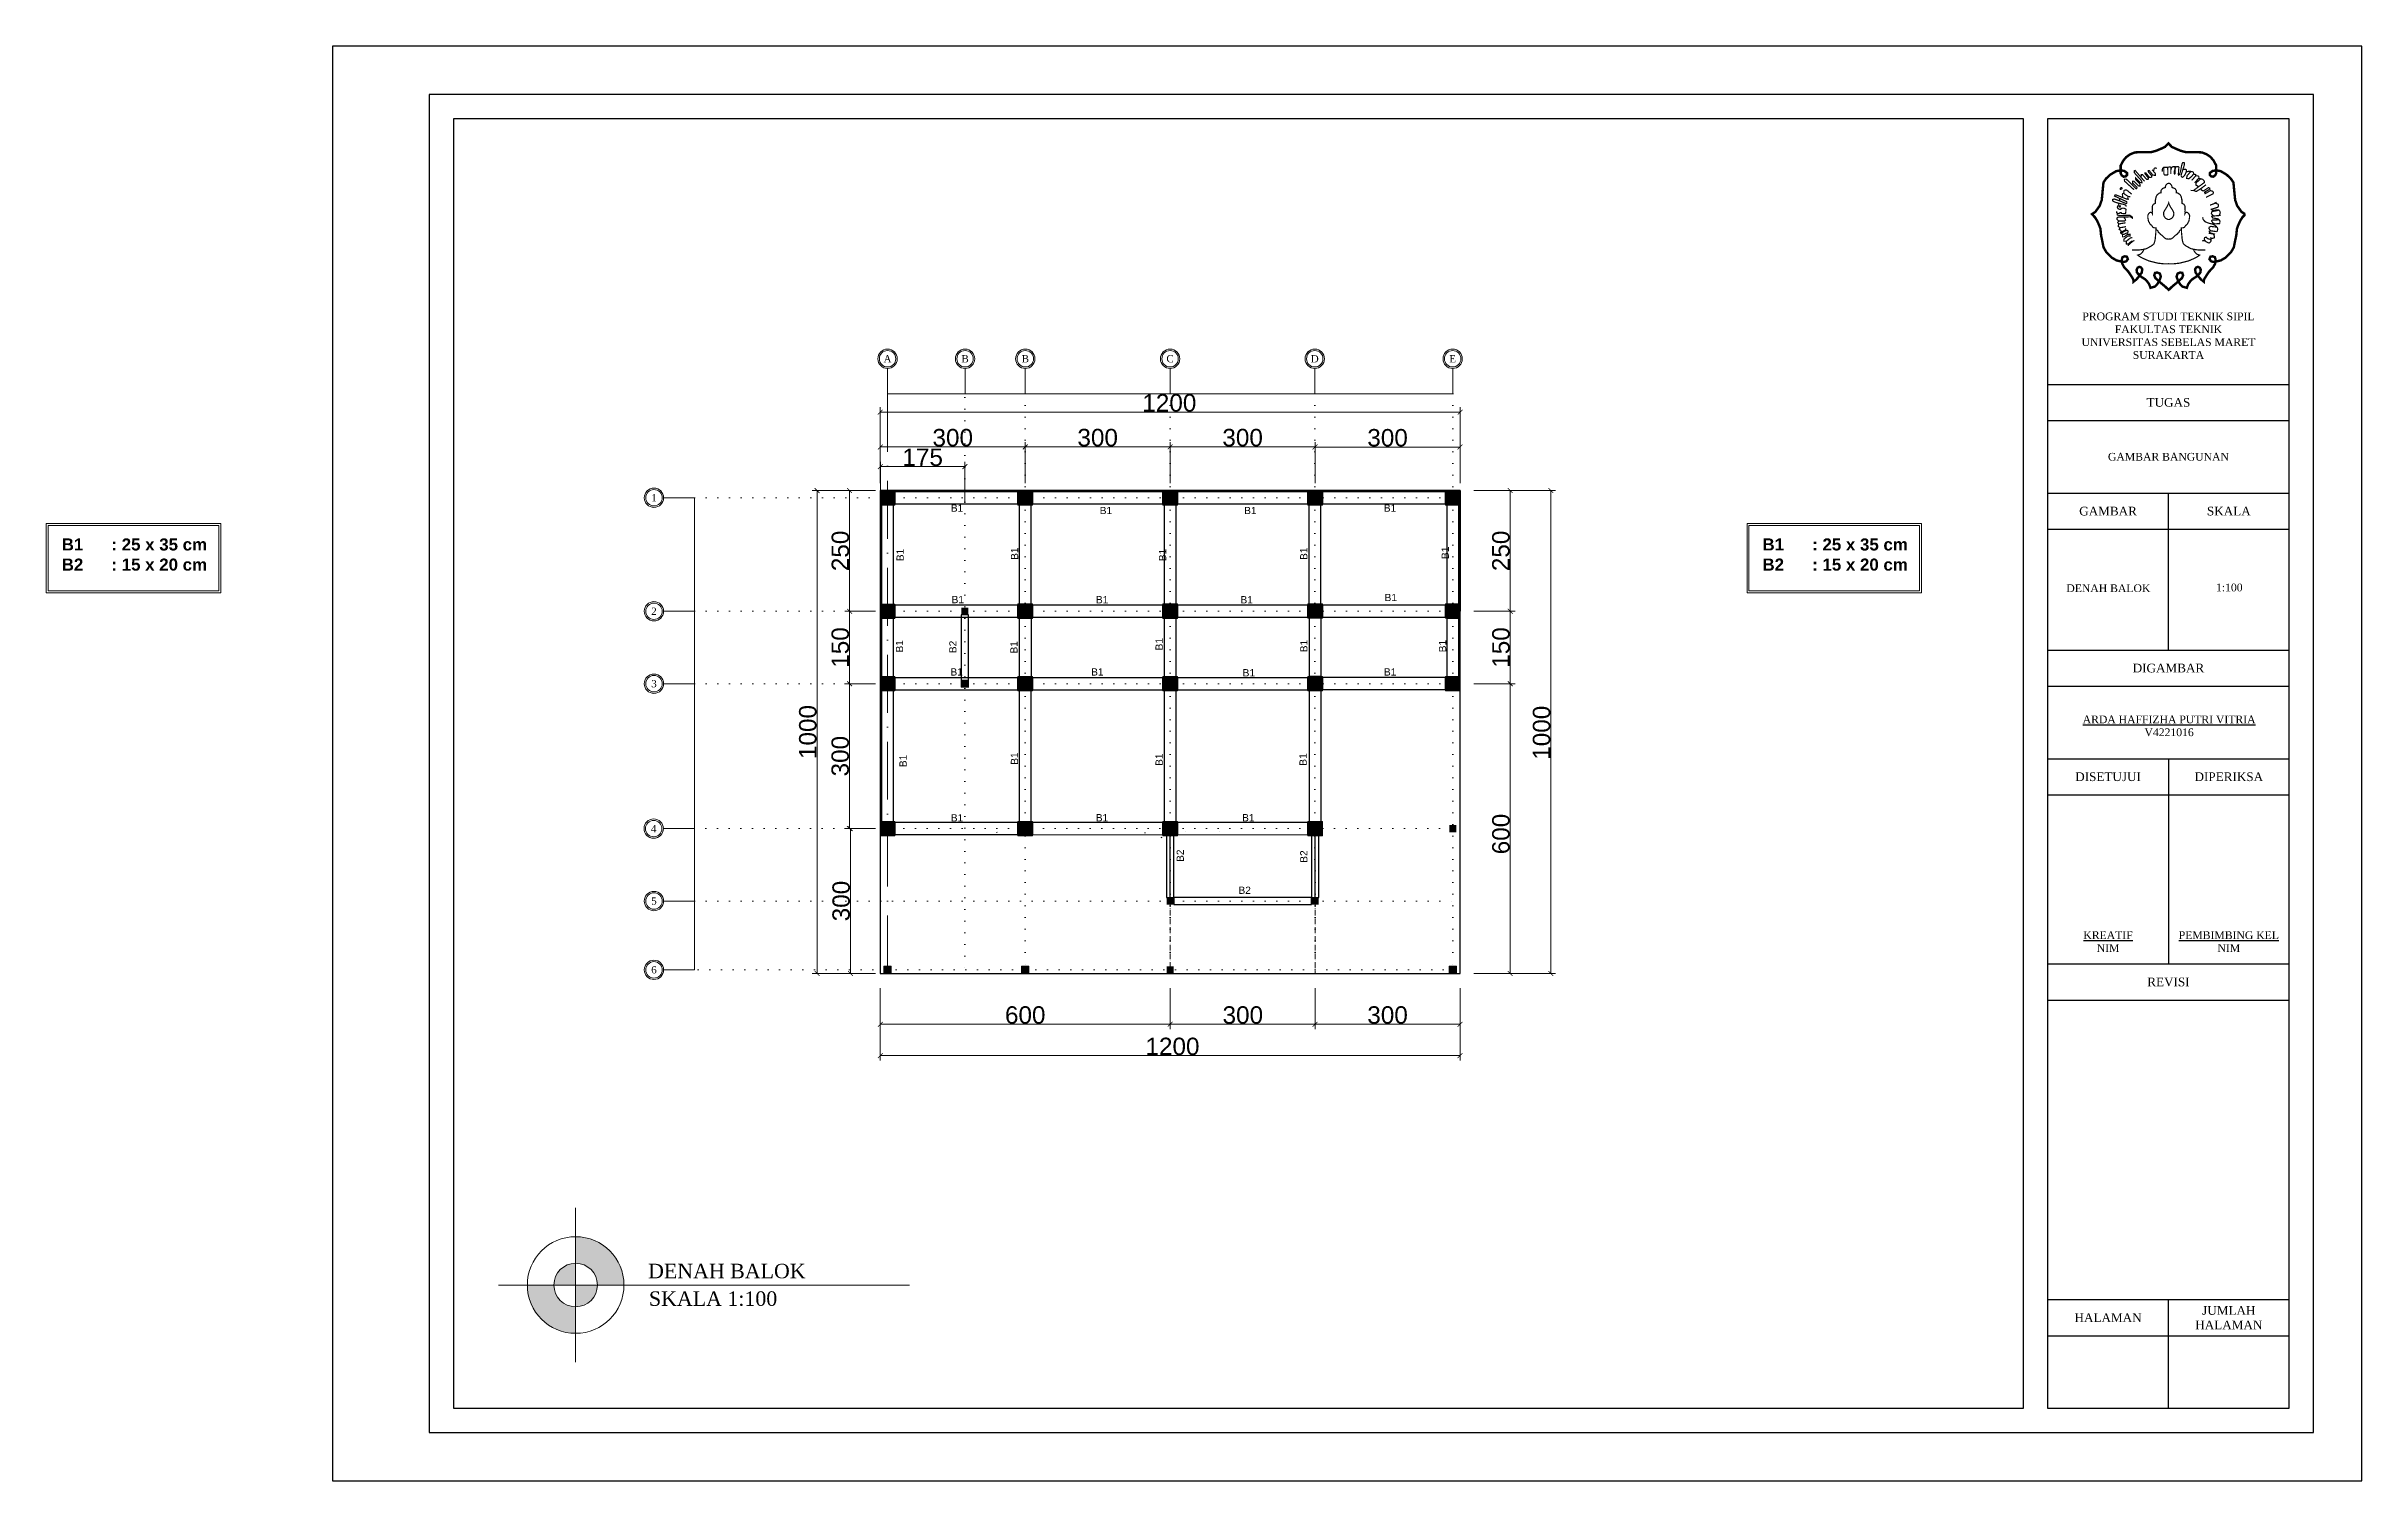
# Model space of a CAD drawing. Header units: millimetres. Extents: x -12161372 to 46643, y -9506984 to 15358.
# Drawn here: x 10352 to 15144, y 925 to 3895 of the extents above; entities that cross this region are included whole.
import ezdxf

# ---------------------------------------------------------------- set-up
doc = ezdxf.new("R2010")
doc.units = ezdxf.units.MM
doc.linetypes.add('ACAD_ISO07W100', pattern=[3, 0, -3])
doc.linetypes.add('ACAD_ISO10W100', pattern=[18, 12, -3, 0, -3])
for name, color, linetype in [('balok', 7, 'Continuous'), ('lantai', 9, 'Continuous'), ('RING BALOK', 7, 'Continuous'), ('sloof', 7, 'Continuous')]:
    doc.layers.add(name, color=color, linetype=linetype)
for name, color, linetype, lineweight in [('dimensi', 50, 'Continuous', 5), ('kolom', 150, 'Continuous', 13), ('teks', 255, 'Continuous', 5)]:
    doc.layers.add(name, color=color, linetype=linetype, lineweight=lineweight)
doc.layers.add('lahan', color=253, linetype='Continuous', plot=False)
doc.styles.get("Standard").update_dxf_attribs({"font": 'arial.ttf'})
doc.styles.add('teks2', font='times.ttf', dxfattribs={"height": 15})
doc.dimstyles.new('ISO-25', dxfattribs={"dimtxt": 4.5, "dimasz": 10, "dimexe": 10, "dimexo": 10, "dimtad": 1, "dimtxsty": 'Standard', "dimblk": 'ARCHTICK', "dimcen": 2.5, "dimclrt": 256, "dimadec": 0, "dimazin": 0, "dimtfac": 1, "dimtmove": 0, "dimatfit": 3, "dimfxl": 75, "dimfxlon": 1, "dimtfillclr": 256, "dimlwd": -1, "dimlwe": -1, "dimarcsym": 0})

msp = doc.modelspace()

# ---------------------------------------------------------------- texts
at = {"attachment_point": 5}
for s, insert, char_height, width in [('{\\fTimes New Roman|b0|i0|c0|p18;PROGRAM STUDI TEKNIK SIPIL\\PFAKULTAS TEKNIK\\PUNIVERSITAS SEBELAS MARET\\PSURAKARTA}', (14744.219, 3295.372), 16, 500), ('{\\fTimes New Roman|b0|i0|c0|p18;TUGAS}', (14744.219, 3157.222), 18, 500), ('{\\fTimes New Roman|b0|i0|c0|p18;GAMBAR BANGUNAN}', (14744.219, 3044.722), 16, 500), ('{\\fTimes New Roman|b0|i0|c0|p18;GAMBAR}', (14619.219, 2932.222), 18, 250), ('{\\fTimes New Roman|b0|i0|c0|p18;SKALA}', (14869.219, 2932.222), 18, 250), ('{\\fTimes New Roman|b0|i0|c0|p18;DENAH BALOK}', (14619.819, 2772.573), 16, 250), ('{\\fTimes New Roman|b0|i0|c0|p18;1:100}', (14870.21, 2774.018), 16, 250), ('{\\fTimes New Roman|b0|i0|c0|p18;DIGAMBAR}', (14744.219, 2607.222), 18, 500), ('{\\fTimes New Roman|b0|i0|c0|p18;\\LARDA HAFFIZHA PUTRI VITRIA\\l\\PV4221016}', (14745.618, 2487.491), 16, 500), ('{\\fTimes New Roman|b0|i0|c0|p18;DISETUJUI}', (14619.219, 2382.222), 18, 250), ('{\\fTimes New Roman|b0|i0|c0|p18;DIPERIKSA}', (14869.219, 2382.222), 18, 250), ('{\\fTimes New Roman|b0|i0|c0|p18;\\LKREATIF\\l\\PNIM}', (14619.219, 2040.937), 16, 250), ('{\\fTimes New Roman|b0|i0|c0|p18;\\LPEMBIMBING KEL\\l\\PNIM}', (14869.219, 2040.937), 16, 250), ('{\\fTimes New Roman|b0|i0|c0|p18;REVISI}', (14744.219, 1957.222), 18, 500), ('{\\fTimes New Roman|b0|i0|c0|p18;HALAMAN}', (14619.219, 1262.222), 18, 250), ('{\\fTimes New Roman|b0|i0|c0|p18;JUMLAH\\PHALAMAN}', (14869.219, 1262.222), 18, 250)]:
    msp.add_mtext(s, dxfattribs=dict(at, insert=insert, char_height=char_height, width=width))
at = {"color": 0, "lineweight": 13, "char_height": 30}
for s, insert, width, attachment_point in [('{\\fTimes New Roman|b0|i0|c0|p18;DENAH BALOK}', (11597.321, 1358.67), 736.49889, 4), ('{\\fTimes New Roman|b0|i0|c0|p18;SKALA 1:100}', (11599.042, 1316.778), 291.31255, 1)]:
    msp.add_mtext(s, dxfattribs=dict(at, insert=insert, width=width, attachment_point=attachment_point))
at = {"layer": 'sloof', "ltscale": 10, "char_height": 25, "attachment_point": 1}
for insert in [(10383.596, 2875.75), (13903.932, 2875.75)]:
    msp.add_mtext_dynamic_manual_height_columns('{\\fArial|b1|i0|c0|p34;B1      : 25 x 35 cm\\PB2      : 15 x 20 cm}', width=300.98988, gutter_width=100, heights=[0], dxfattribs=dict(at, insert=insert))
at = {"layer": 'teks', "char_height": 15, "attachment_point": 5, "style": 'teks2'}
for s, insert in [('A', (12092.95, 3247.723)), ('B', (12253.435, 3247.723)), ('B', (12378.089, 3247.723)), ('C', (12677.808, 3247.723)), ('D', (12977.232, 3247.723)), ('E', (13262.665, 3247.723)), ('1', (11609.467, 2959.939)), ('2', (11609.467, 2724.939)), ('3', (11609.467, 2574.939)), ('4', (11608.842, 2274.939)), ('5', (11609.467, 2124.939)), ('6', (11609.467, 1982.439))]:
    msp.add_mtext_dynamic_manual_height_columns(s, width=35.65071, gutter_width=15, heights=[0], dxfattribs=dict(at, insert=insert))
at = {"layer": 'teks', "ltscale": 10, "char_height": 15, "attachment_point": 1}
for insert in [(12223.895, 2946.178), (12532.1, 2941.032), (12831.111, 2941.032), (13120.093, 2946.178), (12225.587, 2756.617), (12524.346, 2756.445), (12823.471, 2756.27), (13121.826, 2760.951), (12223.166, 2606.774), (12514.343, 2606.774), (12827.95, 2605.121), (13120.45, 2606.742), (12223.895, 2304.731), (12523.937, 2305.017), (12826.754, 2304.985)]:
    msp.add_mtext_dynamic_manual_height_columns('B1', width=15, gutter_width=17.23, heights=[10.879], dxfattribs=dict(at, insert=insert))
for s, insert, rotation in [('B1', (12111.444, 2828.719), 90), ('B1', (12348.435, 2831.346), 90), ('B1', (12654.762, 2828.719), 90), ('B1', (12946.944, 2831.205), 90), ('B1', (13239.762, 2833.107), 90), ('B1', (12110.117, 2639.492), 90), ('B2', (12220.633, 2638.294), 90), ('B1', (12347.064, 2637.544), 90), ('B1', (12647.503, 2643.991), 90), ('B1', (12947.149, 2640.115), 90), ('B1', (13234.262, 2640.008), 90), ('B1', (12117.427, 2402.328), 90), ('B1', (12348.113, 2407.187), 90), ('B1', (12647.511, 2404.778), 90), ('B1', (12945.467, 2405.204), 90), ('B2', (12691.314, 2205.95), 90), ('B2', (12947.029, 2204.289), 90), ('B2', (12819.335, 2154.768), 0.099364)]:
    msp.add_mtext_dynamic_manual_height_columns(s, width=15, gutter_width=17.23, heights=[10.879], dxfattribs=dict(at, insert=insert, rotation=rotation))

# ---------------------------------------------------------------- blocks, each defined once
blk = doc.blocks.new('_ArchTick')
at = {"color": 0, "linetype": 'ByBlock', "const_width": 0.15}
blk.add_lwpolyline([(-0.5, -0.5), (0.5, 0.5)], dxfattribs=at)
blk = doc.blocks.new('*D446')
at = {"layer": 'Defpoints', "color": 0, "ltscale": 10, "transparency": 16777216}
for p in [(13277.9, 2974.9), (13277.9, 1974.9), (13465.8, 1974.9)]:
    blk.add_point(p, dxfattribs=at)
at = {"layer": 'dimensi', "color": 0, "ltscale": 10, "transparency": 16777216}
for p, q in [((13390.8, 2974.9), (13475.8, 2974.9)), ((13465.8, 2974.9), (13465.8, 1974.9)), ((13390.8, 1974.9), (13475.8, 1974.9))]:
    blk.add_line(p, q, dxfattribs=at)
at = {"layer": 'dimensi', "color": 0, "ltscale": 10, "transparency": 16777216, "xscale": 10, "yscale": 10, "zscale": 10}
for p, rotation in [((13465.8, 2974.9), 90), ((13465.8, 1974.9), 270)]:
    blk.add_blockref('_ArchTick', p, dxfattribs=dict(at, rotation=rotation))
at = {"layer": 'dimensi', "ltscale": 10, "transparency": 16777216, "insert": (13446.8, 2473.4), "char_height": 4.5, "attachment_point": 5, "rotation": 90}
blk.add_mtext('{\\H8x;1000}', dxfattribs=at)
blk = doc.blocks.new('*D447')
at = {"layer": 'Defpoints', "color": 0, "ltscale": 10, "transparency": 16777216}
for p in [(13277.9, 2574.9), (13270.4, 1974.9), (13381.7, 1974.9)]:
    blk.add_point(p, dxfattribs=at)
at = {"layer": 'dimensi', "color": 0, "ltscale": 10, "transparency": 16777216}
for p, q in [((13306.7, 2574.9), (13391.7, 2574.9)), ((13381.7, 2574.9), (13381.7, 1974.9)), ((13306.7, 1974.9), (13391.7, 1974.9))]:
    blk.add_line(p, q, dxfattribs=at)
at = {"layer": 'dimensi', "color": 0, "ltscale": 10, "transparency": 16777216, "xscale": 10, "yscale": 10, "zscale": 10}
for p, rotation in [((13381.7, 2574.9), 90), ((13381.7, 1974.9), 270)]:
    blk.add_blockref('_ArchTick', p, dxfattribs=dict(at, rotation=rotation))
at = {"layer": 'dimensi', "ltscale": 10, "transparency": 16777216, "insert": (13362.7, 2263.7), "char_height": 4.5, "attachment_point": 5, "rotation": 90}
blk.add_mtext('{\\H8x;600}', dxfattribs=at)
blk = doc.blocks.new('*D448')
at = {"layer": 'Defpoints', "color": 0, "ltscale": 10, "transparency": 16777216}
for p in [(12377.9, 3065.1), (12077.9, 2974.9), (12377.9, 2974.9)]:
    blk.add_point(p, dxfattribs=at)
at = {"layer": 'dimensi', "color": 0, "ltscale": 10, "transparency": 16777216}
for p, q in [((12077.9, 2990.1), (12077.9, 3075.1)), ((12377.9, 2990.1), (12377.9, 3075.1)), ((12077.9, 3065.1), (12377.9, 3065.1))]:
    blk.add_line(p, q, dxfattribs=at)
at = {"layer": 'dimensi', "color": 0, "ltscale": 10, "transparency": 16777216, "xscale": 10, "yscale": 10, "zscale": 10, "rotation": 180}
blk.add_blockref('_ArchTick', (12077.9, 3065.1), dxfattribs=at)
at = {"layer": 'dimensi', "color": 0, "ltscale": 10, "transparency": 16777216, "xscale": 10, "yscale": 10, "zscale": 10}
blk.add_blockref('_ArchTick', (12377.9, 3065.1), dxfattribs=at)
at = {"layer": 'dimensi', "ltscale": 10, "transparency": 16777216, "insert": (12227.9, 3084.2), "char_height": 4.5, "attachment_point": 5}
blk.add_mtext('{\\H8x;300}', dxfattribs=at)
blk = doc.blocks.new('*D449')
at = {"layer": 'Defpoints', "color": 0, "ltscale": 10, "transparency": 16777216}
for p in [(12677.9, 3065.3), (12377.9, 2974.9), (12677.9, 2974.9)]:
    blk.add_point(p, dxfattribs=at)
at = {"layer": 'dimensi', "color": 0, "ltscale": 10, "transparency": 16777216}
for p, q in [((12377.9, 2990.3), (12377.9, 3075.3)), ((12677.9, 2990.3), (12677.9, 3075.3)), ((12377.9, 3065.3), (12677.9, 3065.3))]:
    blk.add_line(p, q, dxfattribs=at)
at = {"layer": 'dimensi', "color": 0, "ltscale": 10, "transparency": 16777216, "xscale": 10, "yscale": 10, "zscale": 10, "rotation": 180}
blk.add_blockref('_ArchTick', (12377.9, 3065.3), dxfattribs=at)
at = {"layer": 'dimensi', "color": 0, "ltscale": 10, "transparency": 16777216, "xscale": 10, "yscale": 10, "zscale": 10}
blk.add_blockref('_ArchTick', (12677.9, 3065.3), dxfattribs=at)
at = {"layer": 'dimensi', "ltscale": 10, "transparency": 16777216, "insert": (12527.9, 3084.3), "char_height": 4.5, "attachment_point": 5}
blk.add_mtext('{\\H8x;300}', dxfattribs=at)
blk = doc.blocks.new('*D450')
at = {"layer": 'Defpoints', "color": 0, "ltscale": 10, "transparency": 16777216}
for p in [(12977.9, 3065.3), (12677.9, 2974.9), (12977.9, 2974.9)]:
    blk.add_point(p, dxfattribs=at)
at = {"layer": 'dimensi', "color": 0, "ltscale": 10, "transparency": 16777216}
for p, q in [((12677.9, 2990.3), (12677.9, 3075.3)), ((12977.9, 2990.3), (12977.9, 3075.3)), ((12677.9, 3065.3), (12977.9, 3065.3))]:
    blk.add_line(p, q, dxfattribs=at)
at = {"layer": 'dimensi', "color": 0, "ltscale": 10, "transparency": 16777216, "xscale": 10, "yscale": 10, "zscale": 10, "rotation": 180}
blk.add_blockref('_ArchTick', (12677.9, 3065.3), dxfattribs=at)
at = {"layer": 'dimensi', "color": 0, "ltscale": 10, "transparency": 16777216, "xscale": 10, "yscale": 10, "zscale": 10}
blk.add_blockref('_ArchTick', (12977.9, 3065.3), dxfattribs=at)
at = {"layer": 'dimensi', "ltscale": 10, "transparency": 16777216, "insert": (12827.9, 3084.3), "char_height": 4.5, "attachment_point": 5}
blk.add_mtext('{\\H8x;300}', dxfattribs=at)
blk = doc.blocks.new('*D451')
at = {"layer": 'Defpoints', "color": 0, "ltscale": 10, "transparency": 16777216}
for p in [(13277.9, 3065), (12977.9, 2975.6), (13277.9, 2974.9)]:
    blk.add_point(p, dxfattribs=at)
at = {"layer": 'dimensi', "color": 0, "ltscale": 10, "transparency": 16777216}
for p, q in [((12977.9, 2990), (12977.9, 3075)), ((13277.9, 2990), (13277.9, 3075)), ((12977.9, 3065), (13277.9, 3065))]:
    blk.add_line(p, q, dxfattribs=at)
at = {"layer": 'dimensi', "color": 0, "ltscale": 10, "transparency": 16777216, "xscale": 10, "yscale": 10, "zscale": 10, "rotation": 180}
blk.add_blockref('_ArchTick', (12977.9, 3065), dxfattribs=at)
at = {"layer": 'dimensi', "color": 0, "ltscale": 10, "transparency": 16777216, "xscale": 10, "yscale": 10, "zscale": 10}
blk.add_blockref('_ArchTick', (13277.9, 3065), dxfattribs=at)
at = {"layer": 'dimensi', "ltscale": 10, "transparency": 16777216, "insert": (13127.9, 3084), "char_height": 4.5, "attachment_point": 5}
blk.add_mtext('{\\H8x;300}', dxfattribs=at)
blk = doc.blocks.new('*D452')
at = {"layer": 'Defpoints', "color": 0, "ltscale": 10, "transparency": 16777216}
for p in [(13277.9, 3137.2), (12077.9, 2974.9), (13277.9, 2974.9)]:
    blk.add_point(p, dxfattribs=at)
at = {"layer": 'dimensi', "color": 0, "ltscale": 10, "transparency": 16777216}
for p, q in [((12077.9, 3062.2), (12077.9, 3147.2)), ((12077.9, 3137.2), (13277.9, 3137.2)), ((13277.9, 3062.2), (13277.9, 3147.2))]:
    blk.add_line(p, q, dxfattribs=at)
at = {"layer": 'dimensi', "color": 0, "ltscale": 10, "transparency": 16777216, "xscale": 10, "yscale": 10, "zscale": 10, "rotation": 180}
blk.add_blockref('_ArchTick', (12077.9, 3137.2), dxfattribs=at)
at = {"layer": 'dimensi', "color": 0, "ltscale": 10, "transparency": 16777216, "xscale": 10, "yscale": 10, "zscale": 10}
blk.add_blockref('_ArchTick', (13277.9, 3137.2), dxfattribs=at)
at = {"layer": 'dimensi', "ltscale": 10, "transparency": 16777216, "insert": (12676.2, 3156.2), "char_height": 4.5, "attachment_point": 5}
blk.add_mtext('{\\H8x;1200}', dxfattribs=at)
blk = doc.blocks.new('*D444')
at = {"layer": 'Defpoints', "color": 0, "ltscale": 10, "transparency": 16777216}
for p in [(12077.9, 2974.9), (12014.4, 2724.9), (12077.9, 2724.9)]:
    blk.add_point(p, dxfattribs=at)
at = {"layer": 'dimensi', "color": 0, "ltscale": 10, "transparency": 16777216}
for p, q in [((12067.9, 2974.9), (12004.4, 2974.9)), ((12014.4, 2974.9), (12014.4, 2724.9)), ((12067.9, 2724.9), (12004.4, 2724.9))]:
    blk.add_line(p, q, dxfattribs=at)
at = {"layer": 'dimensi', "color": 0, "ltscale": 10, "transparency": 16777216, "xscale": 10, "yscale": 10, "zscale": 10}
for p, rotation in [((12014.4, 2974.9), 90), ((12014.4, 2724.9), 270)]:
    blk.add_blockref('_ArchTick', p, dxfattribs=dict(at, rotation=rotation))
at = {"layer": 'dimensi', "ltscale": 10, "transparency": 16777216, "insert": (11995.4, 2849.9), "char_height": 4.5, "attachment_point": 5, "rotation": 90}
blk.add_mtext('{\\H8x;250}', dxfattribs=at)
blk = doc.blocks.new('*D453')
at = {"layer": 'Defpoints', "color": 0, "ltscale": 10, "transparency": 16777216}
for p in [(12077.9, 1974.9), (13277.9, 1974.9), (13277.9, 1804.8)]:
    blk.add_point(p, dxfattribs=at)
at = {"layer": 'dimensi', "color": 0, "ltscale": 10, "transparency": 16777216}
for p, q in [((12077.9, 1879.8), (12077.9, 1794.8)), ((13277.9, 1879.8), (13277.9, 1794.8)), ((12077.9, 1804.8), (13277.9, 1804.8))]:
    blk.add_line(p, q, dxfattribs=at)
at = {"layer": 'dimensi', "color": 0, "ltscale": 10, "transparency": 16777216, "xscale": 10, "yscale": 10, "zscale": 10, "rotation": 180}
blk.add_blockref('_ArchTick', (12077.9, 1804.8), dxfattribs=at)
at = {"layer": 'dimensi', "color": 0, "ltscale": 10, "transparency": 16777216, "xscale": 10, "yscale": 10, "zscale": 10}
blk.add_blockref('_ArchTick', (13277.9, 1804.8), dxfattribs=at)
at = {"layer": 'dimensi', "ltscale": 10, "transparency": 16777216, "insert": (12682.7, 1823.8), "char_height": 4.5, "attachment_point": 5}
blk.add_mtext('{\\H8x;1200}', dxfattribs=at)
blk = doc.blocks.new('*D454')
at = {"layer": 'Defpoints', "color": 0, "ltscale": 10, "transparency": 16777216}
for p in [(12077.9, 1974.9), (12677.9, 1974.3), (12077.9, 1869.8)]:
    blk.add_point(p, dxfattribs=at)
at = {"layer": 'dimensi', "color": 0, "ltscale": 10, "transparency": 16777216}
for p, q in [((12077.9, 1944.8), (12077.9, 1859.8)), ((12677.9, 1944.8), (12677.9, 1859.8)), ((12677.9, 1869.8), (12077.9, 1869.8))]:
    blk.add_line(p, q, dxfattribs=at)
at = {"layer": 'dimensi', "color": 0, "ltscale": 10, "transparency": 16777216, "xscale": 10, "yscale": 10, "zscale": 10, "rotation": 180}
blk.add_blockref('_ArchTick', (12077.9, 1869.8), dxfattribs=at)
at = {"layer": 'dimensi', "color": 0, "ltscale": 10, "transparency": 16777216, "xscale": 10, "yscale": 10, "zscale": 10}
blk.add_blockref('_ArchTick', (12677.9, 1869.8), dxfattribs=at)
at = {"layer": 'dimensi', "ltscale": 10, "transparency": 16777216, "insert": (12377.9, 1888.8), "char_height": 4.5, "attachment_point": 5}
blk.add_mtext('{\\H8x;600}', dxfattribs=at)
blk = doc.blocks.new('*D455')
at = {"layer": 'Defpoints', "color": 0, "ltscale": 10, "transparency": 16777216}
for p in [(12077.9, 2724.9), (12014.3, 2574.9), (12077.9, 2574.9)]:
    blk.add_point(p, dxfattribs=at)
at = {"layer": 'dimensi', "color": 0, "ltscale": 10, "transparency": 16777216}
for p, q in [((12067.9, 2724.9), (12004.3, 2724.9)), ((12014.3, 2724.9), (12014.3, 2574.9)), ((12067.9, 2574.9), (12004.3, 2574.9))]:
    blk.add_line(p, q, dxfattribs=at)
at = {"layer": 'dimensi', "color": 0, "ltscale": 10, "transparency": 16777216, "xscale": 10, "yscale": 10, "zscale": 10}
for p, rotation in [((12014.3, 2724.9), 90), ((12014.3, 2574.9), 270)]:
    blk.add_blockref('_ArchTick', p, dxfattribs=dict(at, rotation=rotation))
at = {"layer": 'dimensi', "ltscale": 10, "transparency": 16777216, "insert": (11995.3, 2649.9), "char_height": 4.5, "attachment_point": 5, "rotation": 90}
blk.add_mtext('{\\H8x;150}', dxfattribs=at)
blk = doc.blocks.new('*D456')
at = {"layer": 'Defpoints', "color": 0, "ltscale": 10, "transparency": 16777216}
for p in [(12077.9, 2574.9), (12014.1, 2274.9), (12077.9, 2274.9)]:
    blk.add_point(p, dxfattribs=at)
at = {"layer": 'dimensi', "color": 0, "ltscale": 10, "transparency": 16777216}
for p, q in [((12067.9, 2574.9), (12004.1, 2574.9)), ((12014.1, 2574.9), (12014.1, 2274.9)), ((12067.9, 2274.9), (12004.1, 2274.9))]:
    blk.add_line(p, q, dxfattribs=at)
at = {"layer": 'dimensi', "color": 0, "ltscale": 10, "transparency": 16777216, "xscale": 10, "yscale": 10, "zscale": 10}
for p, rotation in [((12014.1, 2574.9), 90), ((12014.1, 2274.9), 270)]:
    blk.add_blockref('_ArchTick', p, dxfattribs=dict(at, rotation=rotation))
at = {"layer": 'dimensi', "ltscale": 10, "transparency": 16777216, "insert": (11995.1, 2424.9), "char_height": 4.5, "attachment_point": 5, "rotation": 90}
blk.add_mtext('{\\H8x;300}', dxfattribs=at)
blk = doc.blocks.new('*D457')
at = {"layer": 'Defpoints', "color": 0, "ltscale": 10, "transparency": 16777216}
for p in [(12077.9, 2274.9), (12016, 1974.9), (12077.9, 1974.9)]:
    blk.add_point(p, dxfattribs=at)
at = {"layer": 'dimensi', "color": 0, "ltscale": 10, "transparency": 16777216}
for p, q in [((12067.9, 2274.9), (12006, 2274.9)), ((12016, 2274.9), (12016, 1974.9)), ((12067.9, 1974.9), (12006, 1974.9))]:
    blk.add_line(p, q, dxfattribs=at)
at = {"layer": 'dimensi', "color": 0, "ltscale": 10, "transparency": 16777216, "xscale": 10, "yscale": 10, "zscale": 10}
for p, rotation in [((12016, 2274.9), 90), ((12016, 1974.9), 270)]:
    blk.add_blockref('_ArchTick', p, dxfattribs=dict(at, rotation=rotation))
at = {"layer": 'dimensi', "ltscale": 10, "transparency": 16777216, "insert": (11997, 2124.9), "char_height": 4.5, "attachment_point": 5, "rotation": 90}
blk.add_mtext('{\\H8x;300}', dxfattribs=at)
blk = doc.blocks.new('*D458')
at = {"layer": 'Defpoints', "color": 0, "ltscale": 10, "transparency": 16777216}
for p in [(13277.9, 2974.9), (13277.9, 2724.9), (13381.6, 2724.9)]:
    blk.add_point(p, dxfattribs=at)
at = {"layer": 'dimensi', "color": 0, "ltscale": 10, "transparency": 16777216}
for p, q in [((13306.6, 2974.9), (13391.6, 2974.9)), ((13381.6, 2974.9), (13381.6, 2724.9)), ((13306.6, 2724.9), (13391.6, 2724.9))]:
    blk.add_line(p, q, dxfattribs=at)
at = {"layer": 'dimensi', "color": 0, "ltscale": 10, "transparency": 16777216, "xscale": 10, "yscale": 10, "zscale": 10}
for p, rotation in [((13381.6, 2974.9), 90), ((13381.6, 2724.9), 270)]:
    blk.add_blockref('_ArchTick', p, dxfattribs=dict(at, rotation=rotation))
at = {"layer": 'dimensi', "ltscale": 10, "transparency": 16777216, "insert": (13362.6, 2849.9), "char_height": 4.5, "attachment_point": 5, "rotation": 90}
blk.add_mtext('{\\H8x;250}', dxfattribs=at)
blk = doc.blocks.new('*D459')
at = {"layer": 'Defpoints', "color": 0, "ltscale": 10, "transparency": 16777216}
for p in [(13277.9, 2724.9), (13277.9, 2574.9), (13381.8, 2574.9)]:
    blk.add_point(p, dxfattribs=at)
at = {"layer": 'dimensi', "color": 0, "ltscale": 10, "transparency": 16777216}
for p, q in [((13306.8, 2724.9), (13391.8, 2724.9)), ((13381.8, 2724.9), (13381.8, 2574.9)), ((13306.8, 2574.9), (13391.8, 2574.9))]:
    blk.add_line(p, q, dxfattribs=at)
at = {"layer": 'dimensi', "color": 0, "ltscale": 10, "transparency": 16777216, "xscale": 10, "yscale": 10, "zscale": 10}
for p, rotation in [((13381.8, 2724.9), 90), ((13381.8, 2574.9), 270)]:
    blk.add_blockref('_ArchTick', p, dxfattribs=dict(at, rotation=rotation))
at = {"layer": 'dimensi', "ltscale": 10, "transparency": 16777216, "insert": (13362.8, 2649.9), "char_height": 4.5, "attachment_point": 5, "rotation": 90}
blk.add_mtext('{\\H8x;150}', dxfattribs=at)
blk = doc.blocks.new('*D460')
at = {"layer": 'Defpoints', "color": 0, "ltscale": 10, "transparency": 16777216}
for p in [(12077.9, 2974.9), (11947, 1974.9), (12085.4, 1974.9)]:
    blk.add_point(p, dxfattribs=at)
at = {"layer": 'dimensi', "color": 0, "ltscale": 10, "transparency": 16777216}
for p, q in [((12022, 2974.9), (11937, 2974.9)), ((11947, 2974.9), (11947, 1974.9)), ((12022, 1974.9), (11937, 1974.9))]:
    blk.add_line(p, q, dxfattribs=at)
at = {"layer": 'dimensi', "color": 0, "ltscale": 10, "transparency": 16777216, "xscale": 10, "yscale": 10, "zscale": 10}
for p, rotation in [((11947, 2974.9), 90), ((11947, 1974.9), 270)]:
    blk.add_blockref('_ArchTick', p, dxfattribs=dict(at, rotation=rotation))
at = {"layer": 'dimensi', "ltscale": 10, "transparency": 16777216, "insert": (11928, 2474.9), "char_height": 4.5, "attachment_point": 5, "rotation": 90}
blk.add_mtext('{\\H8x;1000}', dxfattribs=at)
blk = doc.blocks.new('*D442')
at = {"layer": 'Defpoints', "color": 0, "ltscale": 10, "transparency": 16777216}
for p in [(12977.9, 1974.3), (13277.9, 1974.3), (12977.9, 1869.8)]:
    blk.add_point(p, dxfattribs=at)
at = {"layer": 'dimensi', "color": 0, "ltscale": 10, "transparency": 16777216}
for p, q in [((12977.9, 1944.8), (12977.9, 1859.8)), ((13277.9, 1944.8), (13277.9, 1859.8)), ((13277.9, 1869.8), (12977.9, 1869.8))]:
    blk.add_line(p, q, dxfattribs=at)
at = {"layer": 'dimensi', "color": 0, "ltscale": 10, "transparency": 16777216, "xscale": 10, "yscale": 10, "zscale": 10, "rotation": 180}
blk.add_blockref('_ArchTick', (12977.9, 1869.8), dxfattribs=at)
at = {"layer": 'dimensi', "color": 0, "ltscale": 10, "transparency": 16777216, "xscale": 10, "yscale": 10, "zscale": 10}
blk.add_blockref('_ArchTick', (13277.9, 1869.8), dxfattribs=at)
at = {"layer": 'dimensi', "ltscale": 10, "transparency": 16777216, "insert": (13127.9, 1888.8), "char_height": 4.5, "attachment_point": 5}
blk.add_mtext('{\\H8x;300}', dxfattribs=at)
blk = doc.blocks.new('*D443')
at = {"layer": 'Defpoints', "color": 0, "ltscale": 10, "transparency": 16777216}
for p in [(12677.9, 1974.3), (12977.9, 1974.3), (12677.9, 1869.8)]:
    blk.add_point(p, dxfattribs=at)
at = {"layer": 'dimensi', "color": 0, "ltscale": 10, "transparency": 16777216}
for p, q in [((12677.9, 1944.8), (12677.9, 1859.8)), ((12977.9, 1944.8), (12977.9, 1859.8)), ((12977.9, 1869.8), (12677.9, 1869.8))]:
    blk.add_line(p, q, dxfattribs=at)
at = {"layer": 'dimensi', "color": 0, "ltscale": 10, "transparency": 16777216, "xscale": 10, "yscale": 10, "zscale": 10, "rotation": 180}
blk.add_blockref('_ArchTick', (12677.9, 1869.8), dxfattribs=at)
at = {"layer": 'dimensi', "color": 0, "ltscale": 10, "transparency": 16777216, "xscale": 10, "yscale": 10, "zscale": 10}
blk.add_blockref('_ArchTick', (12977.9, 1869.8), dxfattribs=at)
at = {"layer": 'dimensi', "ltscale": 10, "transparency": 16777216, "insert": (12828.3, 1888.8), "char_height": 4.5, "attachment_point": 5}
blk.add_mtext('{\\H8x;300}', dxfattribs=at)
blk = doc.blocks.new('*D445')
at = {"layer": 'Defpoints', "color": 0, "ltscale": 10, "transparency": 16777216}
for p in [(12253.1, 3024.5), (12253.1, 2724.4), (12078.1, 2553.4)]:
    blk.add_point(p, dxfattribs=at)
at = {"layer": 'dimensi', "color": 0, "ltscale": 10, "transparency": 16777216}
for p, q in [((12078.1, 2949.5), (12078.1, 3034.5)), ((12078.1, 3024.5), (12253.1, 3024.5)), ((12253.1, 2949.5), (12253.1, 3034.5))]:
    blk.add_line(p, q, dxfattribs=at)
at = {"layer": 'dimensi', "color": 0, "ltscale": 10, "transparency": 16777216, "xscale": 10, "yscale": 10, "zscale": 10, "rotation": 180}
blk.add_blockref('_ArchTick', (12078.1, 3024.5), dxfattribs=at)
at = {"layer": 'dimensi', "color": 0, "ltscale": 10, "transparency": 16777216, "xscale": 10, "yscale": 10, "zscale": 10}
blk.add_blockref('_ArchTick', (12253.1, 3024.5), dxfattribs=at)
at = {"layer": 'dimensi', "ltscale": 10, "transparency": 16777216, "insert": (12165.6, 3043.5), "char_height": 4.5, "attachment_point": 5}
blk.add_mtext('{\\H8x;175}', dxfattribs=at)

# ---------------------------------------------------------------- dimensions: what is measured, and where the dimension line sits
at = {"layer": 'dimensi', "ltscale": 10}
for base, p1, p2, picture, middle in [((13277.95, 3137.201), (12077.95, 2974.939), (13277.95, 2974.939), '*D452', (12676.193, 3137.201)), ((13277.95, 1804.791), (12077.95, 1974.939), (13277.95, 1974.939), '*D453', (12682.695, 1804.791)), ((12677.95, 1869.807), (12977.95, 1974.314), (12677.95, 1974.314), '*D443', (12828.257, 1869.807))]:
    dim = msp.add_linear_dim(base=base, p1=p1, p2=p2, text='{\\H8x;<>}', dimstyle='ISO-25', dxfattribs=at)
    dim.commit()
    dim.dimension.update_dxf_attribs({"geometry": picture, "text_midpoint": middle, "dimtype": 160})
for base, p1, p2, picture, middle in [((12377.95, 3065.148), (12077.95, 2974.939), (12377.95, 2974.939), '*D448', (12227.95, 3084.166)), ((12677.95, 3065.324), (12377.95, 2974.939), (12677.95, 2974.939), '*D449', (12527.95, 3084.342)), ((12977.95, 3065.261), (12677.95, 2974.939), (12977.95, 2974.939), '*D450', (12827.95, 3084.279)), ((13277.95, 3065.014), (12977.95, 2975.564), (13277.95, 2974.939), '*D451', (13127.95, 3084.032)), ((12253.122, 3024.49), (12078.122, 2553.449), (12253.122, 2724.39), '*D445', (12165.622, 3043.496)), ((12077.95, 1869.807), (12677.95, 1974.314), (12077.95, 1974.939), '*D454', (12377.95, 1888.813)), ((12977.95, 1869.807), (13277.95, 1974.314), (12977.95, 1974.314), '*D442', (13127.95, 1888.825))]:
    dim = msp.add_linear_dim(base=base, p1=p1, p2=p2, text='{\\H8x;<>}', dimstyle='ISO-25', dxfattribs=at)
    dim.commit()
    dim.dimension.update_dxf_attribs({"geometry": picture, "text_midpoint": middle})
for base, p1, p2, picture, middle in [((11947.041, 1974.939), (12077.95, 2974.939), (12085.45, 1974.939), '*D460', (11947.041, 2474.939)), ((13465.756, 1974.939), (13277.95, 2974.939), (13277.95, 1974.939), '*D446', (13465.756, 2473.363)), ((13381.816, 2574.939), (13277.95, 2724.939), (13277.95, 2574.939), '*D459', (13381.816, 2649.939)), ((13381.673, 1974.939), (13277.95, 2574.939), (13270.45, 1974.939), '*D447', (13381.673, 2263.718))]:
    dim = msp.add_linear_dim(base=base, p1=p1, p2=p2, angle=90, text='{\\H8x;<>}', dimstyle='ISO-25', dxfattribs=at)
    dim.commit()
    dim.dimension.update_dxf_attribs({"geometry": picture, "text_midpoint": middle, "dimtype": 160})
for base, p1, p2, picture, middle in [((12014.376, 2724.939), (12077.95, 2974.939), (12077.95, 2724.939), '*D444', (11995.371, 2849.939)), ((13381.563, 2724.939), (13277.95, 2974.939), (13277.95, 2724.939), '*D458', (13362.557, 2849.939)), ((12014.305, 2574.939), (12077.95, 2724.939), (12077.95, 2574.939), '*D455', (11995.299, 2649.939)), ((12014.088, 2274.939), (12077.95, 2574.939), (12077.95, 2274.939), '*D456', (11995.07, 2424.939)), ((12016.001, 1974.939), (12077.95, 2274.939), (12077.95, 1974.939), '*D457', (11996.983, 2124.939))]:
    dim = msp.add_linear_dim(base=base, p1=p1, p2=p2, angle=90, text='{\\H8x;<>}', dimstyle='ISO-25', dxfattribs=at)
    dim.commit()
    dim.dimension.update_dxf_attribs({"geometry": picture, "text_midpoint": middle})

# ---------------------------------------------------------------- hatches: boundary and pattern name
at = {"lineweight": 13}
h = msp.add_hatch(color=7, dxfattribs=at)
h.paths.add_polyline_path([(11447.349, 1329.894), (11447.349, 1374.894, 0.41421356), (11402.349, 1329.894)])
h.paths.add_polyline_path([(11492.349, 1329.894), (11447.349, 1329.894), (11447.349, 1284.894, 0.41421356)])
h.paths.add_polyline_path([(11492.349, 1329.894), (11547.349, 1329.894, 0.41421356), (11447.349, 1429.894), (11447.349, 1374.894, -0.41421356)])
h.paths.add_polyline_path([(11402.349, 1329.894), (11347.349, 1329.894, 0.41421356), (11447.349, 1229.894), (11447.349, 1284.894, -0.41421356)])
at = {"layer": 'kolom'}
h = msp.add_hatch(color=256, dxfattribs=at)
h.dxf.hatch_style = 1
h.paths.add_polyline_path([(12107.95, 2944.939), (12107.95, 2974.939), (12077.95, 2974.939), (12077.95, 2944.939)])
h = msp.add_hatch(color=256, dxfattribs=at)
h.dxf.hatch_style = 1
h.paths.add_polyline_path([(12392.95, 2944.939), (12392.95, 2974.939), (12362.95, 2974.939), (12362.95, 2944.939)])
h = msp.add_hatch(color=256, dxfattribs=at)
h.dxf.hatch_style = 1
h.paths.add_polyline_path([(12692.95, 2944.939), (12692.95, 2974.939), (12662.95, 2974.939), (12662.95, 2944.939)])
h = msp.add_hatch(color=256, dxfattribs=at)
h.dxf.hatch_style = 1
h.paths.add_polyline_path([(12992.95, 2944.939), (12992.95, 2974.939), (12962.95, 2974.939), (12962.95, 2944.939)])
h = msp.add_hatch(color=256, dxfattribs=at)
h.dxf.hatch_style = 1
h.paths.add_polyline_path([(13277.95, 2944.939), (13277.95, 2974.939), (13247.95, 2974.939), (13247.95, 2944.939)])
h = msp.add_hatch(color=256, dxfattribs=at)
h.dxf.hatch_style = 1
h.paths.add_polyline_path([(12107.95, 2709.939), (12107.95, 2739.939), (12077.95, 2739.939), (12077.95, 2709.939)])
h = msp.add_hatch(color=256, dxfattribs=at)
h.dxf.hatch_style = 1
h.paths.add_polyline_path([(12260.408, 2732.437), (12245.408, 2732.437), (12245.408, 2717.437), (12260.408, 2717.437)])
h = msp.add_hatch(color=256, dxfattribs=at)
h.dxf.hatch_style = 1
h.paths.add_polyline_path([(12392.95, 2710.014), (12392.95, 2740.014), (12362.95, 2740.014), (12362.95, 2710.014)])
h = msp.add_hatch(color=256, dxfattribs=at)
h.dxf.hatch_style = 1
h.paths.add_polyline_path([(12692.95, 2710.006), (12692.95, 2740.006), (12662.95, 2740.006), (12662.95, 2710.006)])
h = msp.add_hatch(color=256, dxfattribs=at)
h.dxf.hatch_style = 1
h.paths.add_polyline_path([(12992.95, 2710.331), (12992.95, 2740.331), (12962.95, 2740.331), (12962.95, 2710.331)])
h = msp.add_hatch(color=256, dxfattribs=at)
h.dxf.hatch_style = 1
h.paths.add_polyline_path([(13277.95, 2710.331), (13277.95, 2740.331), (13247.95, 2740.331), (13247.95, 2710.331)])
h = msp.add_hatch(color=256, dxfattribs=at)
h.dxf.hatch_style = 1
h.paths.add_polyline_path([(12107.95, 2559.939), (12107.95, 2589.939), (12077.95, 2589.939), (12077.95, 2559.939)])
h = msp.add_hatch(color=256, dxfattribs=at)
h.dxf.hatch_style = 1
h.paths.add_polyline_path([(12392.95, 2559.939), (12392.95, 2589.939), (12362.95, 2589.939), (12362.95, 2559.939)])
h = msp.add_hatch(color=256, dxfattribs=at)
h.dxf.hatch_style = 1
h.paths.add_polyline_path([(12692.95, 2559.939), (12692.95, 2589.939), (12662.95, 2589.939), (12662.95, 2559.939)])
h = msp.add_hatch(color=256, dxfattribs=at)
h.dxf.hatch_style = 1
h.paths.add_polyline_path([(12992.95, 2559.939), (12992.95, 2589.939), (12962.95, 2589.939), (12962.95, 2559.939)])
h = msp.add_hatch(color=256, dxfattribs=at)
h.dxf.hatch_style = 1
h.paths.add_polyline_path([(13277.95, 2559.939), (13277.95, 2589.939), (13247.95, 2589.939), (13247.95, 2559.939)])
h = msp.add_hatch(color=256, dxfattribs=at)
h.dxf.hatch_style = 1
h.paths.add_polyline_path([(12260.475, 2582.431), (12245.475, 2582.431), (12245.475, 2567.431), (12260.475, 2567.431)])
h = msp.add_hatch(color=256, dxfattribs=at)
h.dxf.hatch_style = 1
h.paths.add_polyline_path([(12107.95, 2259.939), (12107.95, 2289.939), (12077.95, 2289.939), (12077.95, 2259.939)])
h = msp.add_hatch(color=256, dxfattribs=at)
h.dxf.hatch_style = 1
h.paths.add_polyline_path([(12392.95, 2259.939), (12392.95, 2289.939), (12362.95, 2289.939), (12362.95, 2259.939)])
h = msp.add_hatch(color=256, dxfattribs=at)
h.dxf.hatch_style = 1
h.paths.add_polyline_path([(12692.95, 2259.939), (12692.95, 2289.939), (12662.95, 2289.939), (12662.95, 2259.939)])
h = msp.add_hatch(color=256, dxfattribs=at)
h.dxf.hatch_style = 1
h.paths.add_polyline_path([(12692.95, 2289.939), (12662.95, 2289.939), (12662.95, 2259.939), (12692.95, 2259.939)])
h = msp.add_hatch(color=256, dxfattribs=at)
h.dxf.hatch_style = 1
h.paths.add_polyline_path([(12992.95, 2259.939), (12992.95, 2289.939), (12962.95, 2289.939), (12962.95, 2259.939)])
h = msp.add_hatch(color=256, dxfattribs=at)
h.dxf.hatch_style = 1
h.paths.add_polyline_path([(13270.454, 2282.439), (13255.454, 2282.439), (13255.454, 2267.439), (13270.454, 2267.439)])
h = msp.add_hatch(color=256, dxfattribs=at)
h.dxf.hatch_style = 1
h.paths.add_polyline_path([(12685.45, 2132.461), (12670.45, 2132.461), (12670.45, 2117.461), (12685.45, 2117.461)])
h = msp.add_hatch(color=256, dxfattribs=at)
h.dxf.hatch_style = 1
h.paths.add_polyline_path([(12685.45, 2132.439), (12670.45, 2132.439), (12670.45, 2117.439), (12685.45, 2117.439)])
h = msp.add_hatch(color=256, dxfattribs=at)
h.dxf.hatch_style = 1
h.paths.add_polyline_path([(12985.45, 2132.439), (12970.45, 2132.439), (12970.45, 2117.439), (12985.45, 2117.439)])
h = msp.add_hatch(color=256, dxfattribs=at)
h.dxf.hatch_style = 1
h.paths.add_polyline_path([(12985.46, 2132.548), (12970.46, 2132.548), (12970.46, 2117.548), (12985.46, 2117.548)])
h = msp.add_hatch(color=256, dxfattribs=at)
h.dxf.hatch_style = 1
h.paths.add_polyline_path([(12100.45, 1989.939), (12085.45, 1989.939), (12085.45, 1974.939), (12100.45, 1974.939)])
h = msp.add_hatch(color=256, dxfattribs=at)
h.dxf.hatch_style = 1
h.paths.add_polyline_path([(12385.45, 1989.939), (12370.45, 1989.939), (12370.45, 1974.939), (12385.45, 1974.939)])
h = msp.add_hatch(color=256, dxfattribs=at)
h.dxf.hatch_style = 1
h.paths.add_polyline_path([(12685.455, 1989.939), (12670.455, 1989.939), (12670.455, 1974.939), (12685.455, 1974.939)])
h = msp.add_hatch(color=256, dxfattribs=at)
h.dxf.hatch_style = 1
h.paths.add_polyline_path([(13270.45, 1989.939), (13255.45, 1989.939), (13255.45, 1974.939), (13270.45, 1974.939)])

# ---------------------------------------------------------------- linework, layer by layer
for p, q in [((14494.219, 3194.722), (14994.219, 3194.722)), ((14494.219, 3119.722), (14994.219, 3119.722)), ((14494.219, 2969.722), (14994.219, 2969.722)), ((14744.219, 2644.722), (14744.219, 2969.722)), ((14494.219, 2894.722), (14994.219, 2894.722)), ((14494.219, 2644.722), (14994.219, 2644.722)), ((14494.219, 2569.722), (14994.219, 2569.722)), ((14494.219, 2419.722), (14994.219, 2419.722)), ((14744.219, 2419.722), (14744.219, 1994.722)), ((14494.219, 2344.722), (14994.219, 2344.722)), ((14494.219, 1994.722), (14994.219, 1994.722)), ((14494.219, 1919.722), (14994.219, 1919.722)), ((14494.219, 1299.722), (14994.219, 1299.722)), ((14744.219, 1074.722), (14744.219, 1299.722)), ((14494.219, 1224.722), (14994.219, 1224.722))]:
    msp.add_line(p, q)
at = {"color": 7, "lineweight": 13}
for p, q in [((11447.349, 1429.894), (11447.349, 1489.894)), ((11447.349, 1429.894), (11447.349, 1229.894)), ((11347.349, 1329.894), (11287.349, 1329.894)), ((11347.349, 1329.894), (11547.349, 1329.894)), ((11547.349, 1329.894), (11607.349, 1329.894)), ((11447.349, 1229.894), (11447.349, 1169.894))]:
    msp.add_line(p, q, dxfattribs=at)
at = {"color": 0, "lineweight": 13}
msp.add_line((11547.349, 1329.894), (11941.885, 1329.894), dxfattribs=at)
at = {"lineweight": 13}
msp.add_line((11941.885, 1329.894), (12138.554, 1329.894), dxfattribs=at)
for points in [[(10944.219, 924.722), (15144.219, 924.722), (15144.219, 3894.722), (10944.219, 3894.722)], [(11144.219, 1024.722), (15044.219, 1024.722), (15044.219, 3794.722), (11144.219, 3794.722)], [(11194.219, 1074.722), (14444.219, 1074.722), (14444.219, 3744.722), (11194.219, 3744.722)], [(14494.219, 1074.722), (14994.219, 1074.722), (14994.219, 3744.722), (14494.219, 3744.722)]]:
    msp.add_lwpolyline(points, close=True)
at = {"color": 0, "lineweight": -3}
for points, const_width in [([(14903.614, 3547.167), (14897.318, 3540.706), (14892.672, 3533.228), (14888.543, 3523.945), (14885.977, 3517.026), (14884.629, 3503.307), (14881.92, 3490.473), (14879.608, 3478.614), (14873.833, 3468.517), (14862.743, 3457.294), (14852.887, 3451.55), (14844.659, 3449.481), (14837.374, 3448.268), (14832.658, 3449.5), (14829.111, 3453.8), (14831.087, 3459.005), (14835.553, 3459.995), (14840.41, 3457.973), (14841.826, 3452.716), (14840.6, 3444.159), (14836.958, 3437.487), (14831.899, 3432.028), (14827.447, 3427.176), (14824.209, 3422.122), (14821.376, 3417.674), (14818.745, 3413.63), (14817.329, 3408.778), (14817.329, 3407.363), (14811.865, 3411.811), (14807.413, 3416.663), (14804.985, 3420.302), (14800.533, 3425.963), (14799.319, 3433.039), (14801.949, 3436.881), (14805.187, 3438.094), (14809.032, 3436.274), (14811.056, 3432.231), (14810.449, 3426.367), (14808.02, 3423.739), (14804.985, 3420.504), (14801.545, 3417.472), (14794.462, 3413.024), (14789.605, 3408.374), (14785.356, 3402.511), (14783.672, 3398.455), (14782.377, 3394.573), (14773.311, 3397.161), (14768.778, 3401.69), (14766.188, 3405.572), (14763.922, 3409.777), (14760.968, 3417.843), (14763.084, 3424.186), (14768.43, 3426.411), (14772.996, 3425.521), (14774.667, 3420.513), (14772.217, 3414.838), (14766.648, 3409.608), (14761.079, 3404.824), (14755.956, 3400.595), (14751.055, 3396.478), (14744.707, 3390.246), (14738.358, 3396.478), (14733.457, 3400.595), (14728.334, 3404.824), (14722.765, 3409.608), (14717.196, 3414.838), (14714.746, 3420.513), (14716.417, 3425.521), (14720.983, 3426.411), (14726.329, 3424.186), (14728.446, 3417.843), (14725.492, 3409.777), (14723.225, 3405.572), (14720.635, 3401.69), (14716.102, 3397.161), (14707.036, 3394.573), (14705.741, 3398.455), (14704.057, 3402.511), (14699.808, 3408.374), (14694.951, 3413.024), (14687.868, 3417.472), (14684.428, 3420.504), (14681.393, 3423.739), (14678.965, 3426.367), (14678.357, 3432.231), (14680.381, 3436.274), (14684.226, 3438.094), (14687.464, 3436.881), (14690.094, 3433.039), (14688.88, 3425.963), (14684.428, 3420.302), (14682, 3416.663), (14677.548, 3411.811), (14672.084, 3407.363), (14672.084, 3408.778), (14670.668, 3413.63), (14668.037, 3417.674), (14665.204, 3422.122), (14661.966, 3427.176), (14657.514, 3432.028), (14652.455, 3437.487), (14648.813, 3444.159), (14647.587, 3452.716), (14649.003, 3457.973), (14653.86, 3459.995), (14658.326, 3459.005), (14660.302, 3453.8), (14656.755, 3449.5), (14652.039, 3448.268), (14644.754, 3449.481), (14636.526, 3451.55), (14626.67, 3457.294), (14615.58, 3468.517), (14609.805, 3478.614), (14607.493, 3490.473), (14604.784, 3503.307), (14603.436, 3517.026), (14600.871, 3523.945), (14596.741, 3533.228), (14592.096, 3540.706), (14585.799, 3547.167), (14592.976, 3551.947), (14601.947, 3564.495), (14606.183, 3576.529), (14609.72, 3612.743), (14615.319, 3620.987), (14623.865, 3628.936), (14636.242, 3636.297), (14645.79, 3637.827), (14652.857, 3636.622), (14658.375, 3632.56), (14658.375, 3628.062), (14655.325, 3625.161), (14651.411, 3624.716), (14647.619, 3627.433), (14645.401, 3631.579), (14645.401, 3635.32), (14645.401, 3647.993), (14650.989, 3658.389), (14657.071, 3665.537), (14665.084, 3671.113), (14674.815, 3674.974), (14686.847, 3675.612), (14699.12, 3675.612), (14708.645, 3675.612), (14718.719, 3678.357), (14729.16, 3682.749), (14737.259, 3686.46), (14744.219, 3693.78), (14751.18, 3686.46), (14759.279, 3682.749), (14769.719, 3678.357), (14779.794, 3675.612), (14789.319, 3675.612), (14801.591, 3675.612), (14813.623, 3674.974), (14823.354, 3671.113), (14831.368, 3665.537), (14837.45, 3658.389), (14843.038, 3647.993), (14843.038, 3635.32), (14843.038, 3631.579), (14840.82, 3627.433), (14837.027, 3624.716), (14833.114, 3625.161), (14830.064, 3628.062), (14830.064, 3632.56), (14835.582, 3636.622), (14842.649, 3637.827), (14852.197, 3636.297), (14864.574, 3628.936), (14873.12, 3620.987), (14878.719, 3612.743), (14882.255, 3576.529), (14886.492, 3564.495), (14895.463, 3551.947), (14902.64, 3547.167)], 5), ([(14713.046, 3635.379), (14714.104, 3639.704), (14714.97, 3641.914), (14716.701, 3642.779), (14717.952, 3642.875), (14718.721, 3642.587), (14719.298, 3641.914), (14719.683, 3641.337)], 2.5), ([(14731.304, 3635.259), (14731.873, 3641.71), (14734.532, 3643.987), (14742.698, 3644.177), (14743.078, 3629.757), (14741.369, 3628.049), (14736.621, 3628.049), (14734.722, 3630.516), (14734.722, 3643.992)], 2.5), ([(14742.698, 3644.177), (14747.446, 3645.126), (14747.446, 3645.126), (14749.068, 3644.245), (14749.162, 3630.409)], 2.5), ([(14749.115, 3637.327), (14749.658, 3641.724), (14750.442, 3642.692), (14752.333, 3644.627), (14753.439, 3645.364), (14757.82, 3645.502), (14757.661, 3630.997), (14756.716, 3630.407), (14756.126, 3632.176), (14756.48, 3636.304), (14758.503, 3642.561), (14759.433, 3644.885), (14763.046, 3645.75), (14765.312, 3645.183), (14766.068, 3643.674), (14765.312, 3639.523), (14764.746, 3629.711), (14765.312, 3628.012), (14767.201, 3629.333), (14768.901, 3634.805), (14769.845, 3638.579), (14771.167, 3645.938), (14772.489, 3651.41), (14773.811, 3653.863), (14776.644, 3653.863), (14777.4, 3652.165), (14777.022, 3648.58), (14770.978, 3629.711), (14770.412, 3626.88), (14771.167, 3624.616), (14772.867, 3623.484), (14774.756, 3624.238), (14777.778, 3627.824), (14780.233, 3632.352), (14781.555, 3636.881), (14780.988, 3639.711), (14778.722, 3640.089), (14775.889, 3639.711), (14773.811, 3639.523)], 2.5), ([(14652.445, 3589.316), (14651.813, 3592.265), (14651.851, 3593.972), (14652.239, 3595.447), (14653.363, 3596.65), (14655.108, 3597.271), (14657.163, 3597.155), (14658.583, 3596.251), (14659.761, 3595.602), (14661.118, 3594.438), (14662.754, 3592.864), (14664.013, 3591.998), (14665.114, 3591.131), (14666.609, 3589.871), (14667.632, 3589.005), (14668.262, 3588.375)], 2.5), ([(14673.108, 3597.56), (14653.359, 3615.548), (14652.941, 3618.615), (14653.289, 3619.452), (14657.128, 3619.522), (14677.365, 3599.791), (14678.691, 3600.139), (14679.04, 3602.649), (14670.247, 3611.225), (14670.107, 3615.338), (14672.899, 3615.338), (14681.971, 3605.717), (14685.39, 3605.508), (14685.111, 3610.04), (14676.597, 3618.336), (14676.248, 3622.101), (14685.809, 3612.619), (14689.438, 3612.48), (14688.501, 3616.318), (14675.46, 3630.776), (14673.442, 3633.483), (14673.632, 3636.909), (14675.26, 3637.59), (14694.575, 3615.248)], 2.5), ([(14687.743, 3621.498), (14687.973, 3629.158), (14690.349, 3629.235), (14699.022, 3619.242), (14702.464, 3619.555), (14702.777, 3621.9), (14695.737, 3630.653), (14695.65, 3632.383), (14697.524, 3632.383), (14704.959, 3623.203), (14707.437, 3623.083), (14709.311, 3623.988), (14709.553, 3626.465), (14702.118, 3635.403), (14702.179, 3637.277), (14704.543, 3637.353), (14711.711, 3628.135), (14714.303, 3627.754), (14717.353, 3627.678), (14716.924, 3631.413), (14710.457, 3639.336)], 2.5), ([(14780.493, 3634.431), (14785.219, 3635.78), (14788.931, 3635.78), (14793.319, 3635.442), (14796.02, 3633.756), (14796.357, 3630.047), (14792.644, 3626), (14786.569, 3620.267), (14781.843, 3621.279), (14782.856, 3627.012), (14785.894, 3630.384), (14788.931, 3633.756), (14791.294, 3634.431)], 2.5), ([(14807.214, 3621.541), (14811.039, 3620.378), (14814.532, 3619.547), (14817.027, 3617.553), (14818.357, 3615.227), (14818.69, 3612.734), (14806.881, 3604.093), (14796.071, 3596.117), (14790.25, 3596.283)], 2.5), ([(14796.357, 3630.047), (14800.561, 3629.185), (14800.728, 3626.526), (14792.412, 3617.054)], 2.5), ([(14796.071, 3596.117), (14801.892, 3594.123), (14811.538, 3600.105), (14822.016, 3608.081)], 2.5), ([(14800.728, 3626.526), (14805.052, 3626.36), (14807.214, 3625.197), (14807.214, 3621.541), (14798.399, 3612.402)], 2.5), ([(14811.039, 3620.378), (14801.559, 3612.069), (14801.06, 3607.417), (14803.222, 3606.087), (14806.881, 3604.093)], 2.5), ([(14811.538, 3600.105), (14812.37, 3597.114), (14814.199, 3595.951), (14816.694, 3595.286), (14827.093, 3602.004), (14829.667, 3600.936), (14829.667, 3600.936), (14829.511, 3598.794), (14818.202, 3592.244)], 2.5), ([(14818.202, 3592.244), (14822.013, 3590.639), (14832.463, 3596.903)], 2.5), ([(14827.238, 3593.771), (14830.815, 3595.914), (14833.81, 3595.152), (14835.598, 3594.514), (14836.725, 3593.342), (14837.402, 3591.675), (14836.41, 3589.106), (14823.466, 3582.713), (14822.733, 3581.342)], 2.5), ([(14646.632, 3568.511), (14641.274, 3569.678), (14637.779, 3570.844), (14632.591, 3572.328), (14628.78, 3574.617), (14628.54, 3577.233), (14631.511, 3578.627), (14643.143, 3574.813), (14647.043, 3573.14), (14652.037, 3570.973), (14656.229, 3569.204)], 2.5), ([(14656.275, 3569.25), (14658.07, 3569.803), (14657.934, 3572.9), (14632.401, 3584.725), (14633.353, 3586.632), (14635.64, 3587.013), (14657.553, 3578.431), (14660.792, 3577.859), (14660.411, 3579.957), (14658.696, 3581.483)], 2.5), ([(14636.952, 3553.24), (14637.103, 3550.216), (14638.613, 3549.158), (14639.973, 3548.704), (14641.785, 3548.553), (14643.296, 3549.158), (14644.051, 3550.216), (14644.655, 3550.367), (14646.166, 3550.367), (14646.619, 3549.46), (14647.374, 3548.402), (14655.38, 3548.553), (14655.984, 3552.181), (14656.135, 3554.903), (14656.437, 3556.717), (14655.531, 3558.078), (14653.567, 3558.985), (14651.302, 3559.439), (14648.583, 3559.439), (14646.77, 3558.985), (14645.26, 3557.322), (14643.145, 3557.171), (14640.728, 3557.927), (14639.368, 3559.287), (14638.613, 3560.799), (14638.613, 3562.16), (14638.764, 3563.823), (14640.124, 3564.428), (14642.843, 3564.428), (14644.655, 3564.277), (14645.088, 3562.902)], 2.5), ([(14637.858, 3549.687), (14638.241, 3545.549), (14642.217, 3544.464), (14664.627, 3544.584), (14669.687, 3540.967), (14669.807, 3538.917), (14665.59, 3541.57), (14647.277, 3541.208), (14641.133, 3541.208), (14639.084, 3540.484), (14637.759, 3538.917), (14637.88, 3536.505), (14641.012, 3532.766), (14653.904, 3533.128), (14655.47, 3534.937), (14654.747, 3537.349), (14651.465, 3541.291)], 2.5), ([(14641.529, 3563.332), (14641.529, 3566.273), (14640.794, 3568.774), (14640.206, 3570.245)], 2.5), ([(14641.529, 3563.332), (14641.9, 3562.656), (14643.088, 3561.981), (14644.312, 3561.981), (14645.088, 3562.902)], 2.5), ([(14642.989, 3573.384), (14643.278, 3575.261), (14643.314, 3577.211), (14643.278, 3579.883)], 2.5), ([(14646.632, 3568.511), (14651.816, 3567.303), (14653.138, 3566.715), (14656.077, 3565.832), (14656.665, 3563.773), (14656.224, 3562.743)], 2.5), ([(14649.738, 3581.514), (14649.646, 3583.783), (14649.183, 3585.959), (14648.905, 3588.552), (14649.738, 3589.849), (14650.987, 3590.219), (14653.902, 3588.413), (14657.002, 3586.283), (14659.222, 3584.848), (14661.267, 3583.504), (14663.488, 3583.319), (14665.616, 3583.365)], 2.5), ([(14822.013, 3590.639), (14819.11, 3589.015)], 2.5), ([(14843.877, 3571.935), (14837.387, 3568.363), (14830.248, 3565.764)], 2.5), ([(14840.632, 3570.149), (14843.989, 3568.85), (14847.187, 3567.889), (14847.827, 3563.728), (14846.228, 3561.488), (14841.431, 3559.887), (14832.733, 3557.163), (14834.966, 3554.998), (14848.151, 3556.172), (14850.225, 3553.806), (14851.504, 3550.605), (14850.545, 3546.924), (14848.946, 3544.364)], 2.5), ([(14847.187, 3554.926), (14834.236, 3552.526), (14833.117, 3548.125), (14834.396, 3546.444), (14837.542, 3543.296)], 2.5), ([(14641.607, 3526.916), (14639.06, 3529.444), (14641.012, 3532.766)], 2.5), ([(14644.038, 3519.075), (14639.986, 3522.32), (14641.607, 3526.916), (14655.654, 3529.349)], 2.5), ([(14646.469, 3512.857), (14642.147, 3515.831), (14644.038, 3519.075), (14656.464, 3521.238)], 2.5), ([(14646.469, 3512.857), (14644.988, 3508.596), (14646.186, 3507.133), (14649.112, 3505.285), (14651.63, 3505.271), (14654.329, 3506.31), (14655.989, 3507.349), (14657.442, 3507.765), (14659.414, 3508.284), (14660.66, 3510.258), (14660.66, 3512.128), (14658.792, 3513.582), (14656.712, 3513.246), (14654.032, 3512.082), (14651.553, 3510.765), (14649.934, 3509.702), (14648.063, 3508.588), (14646.186, 3507.133)], 2.5), ([(14644.988, 3508.596), (14645.792, 3509.219), (14646.596, 3509.842), (14647.53, 3510.414), (14648.464, 3510.985), (14649.554, 3511.66), (14650.644, 3512.335), (14651.941, 3512.959), (14653.239, 3513.582), (14654.588, 3514.102), (14655.937, 3514.621), (14655.908, 3515.622), (14655.843, 3516.72), (14654.231, 3517.043)], 2.5), ([(14656.82, 3491.111), (14651.98, 3491.111), (14651.98, 3495.238), (14660.405, 3502.055), (14664.886, 3502.055), (14664.886, 3505.285), (14659.329, 3505.285), (14652.876, 3500.261), (14649.112, 3500.261), (14649.112, 3505.285)], 2.5), ([(14670.443, 3491.111), (14667.575, 3491.111), (14660.942, 3485.191), (14656.999, 3485.55), (14656.82, 3491.111), (14665.782, 3497.929), (14669.367, 3498.646)], 2.5), ([(14668.854, 3473.051), (14680.441, 3472.776), (14688.993, 3473.602), (14698.096, 3475.532), (14708.58, 3481.044), (14714.097, 3485.454), (14715.752, 3490.14), (14716.856, 3495.652), (14717.407, 3501.991), (14718.235, 3509.984), (14718.235, 3515.497), (14718.235, 3518.528)], 2.5), ([(14820.559, 3473.051), (14808.972, 3472.776), (14800.42, 3473.602), (14791.317, 3475.532), (14780.834, 3481.044), (14775.316, 3485.454), (14773.661, 3490.14), (14772.558, 3495.652), (14772.006, 3501.991), (14771.178, 3509.984), (14771.178, 3515.497), (14771.178, 3518.528)], 2.5), ([(14832.443, 3492.547), (14830.938, 3494.775), (14824.745, 3496.743), (14822.19, 3499.596), (14819.241, 3498.71), (14818.258, 3495.169), (14821.207, 3490.741), (14827.689, 3487.4), (14821.207, 3490.741), (14818.463, 3492.238), (14815.991, 3492.288), (14813.821, 3491.745)], 2.5), ([(14851.07, 3527.622), (14835.159, 3526.776), (14829.808, 3527.904), (14824.88, 3529.454), (14820.374, 3531.427), (14817.418, 3534.387), (14815.305, 3537.769), (14815.305, 3541.01)], 2.5), ([(14840.791, 3505.636), (14827.314, 3507.654)], 2.5), ([(14831.664, 3499.177), (14832.443, 3492.547), (14832.053, 3490.754), (14830.105, 3488.882), (14828.936, 3487.712), (14827.689, 3487.4)], 2.5), ([(14844.311, 3520.505), (14839.242, 3520.857), (14832.061, 3521.844), (14828.823, 3520.293), (14827.837, 3517.616), (14830.372, 3513.951), (14831.92, 3512.683)], 2.5), ([(14844.03, 3510.992), (14831.92, 3512.683), (14828.682, 3511.697), (14829.104, 3510.005), (14830.512, 3508.314), (14840.791, 3505.636)], 2.5), ([(14835.652, 3506.975), (14837.976, 3504.403), (14839.066, 3502.063), (14839.456, 3499.567), (14838.911, 3498.007), (14836.885, 3497.461), (14834.625, 3497.071), (14831.956, 3496.69)], 2.5), ([(14852.144, 3544.524), (14833.117, 3542.923)], 2.5), ([(14833.117, 3542.923), (14836.002, 3539.186), (14847.147, 3537.47), (14850.861, 3533.18), (14850.861, 3533.18), (14850.432, 3527.588)], 2.5), ([(14849.004, 3535.325), (14835.018, 3535.091), (14833.469, 3533.118), (14835.722, 3529.736), (14840.129, 3527.04)], 2.5), ([(14835.159, 3526.776), (14840.087, 3524.38), (14843.185, 3521.844), (14845.438, 3519.166), (14846.142, 3516.77), (14845.86, 3514.233), (14845.438, 3512.542), (14844.03, 3510.992)], 2.5), ([(14660.763, 3481.244), (14661.48, 3483.397), (14670.443, 3491.111), (14673.848, 3492.546)], 2.5), ([(14693.44, 3474.456), (14691.493, 3469.918), (14689.546, 3467.54), (14686.518, 3464.515), (14682.841, 3463.002), (14680.678, 3462.354), (14686.302, 3458.248), (14692.574, 3455.222), (14698.415, 3452.629), (14704.038, 3450.252), (14710.96, 3448.523), (14716.218, 3447.135), (14721.88, 3445.721), (14727.92, 3445.061), (14734.432, 3444.307), (14740.473, 3444.212), (14744.707, 3444.467), (14748.941, 3444.212), (14754.981, 3444.307), (14761.493, 3445.061), (14767.533, 3445.721), (14773.195, 3447.135), (14778.453, 3448.523), (14785.375, 3450.252), (14790.999, 3452.629), (14796.839, 3455.222), (14803.112, 3458.248), (14808.735, 3462.354), (14806.572, 3463.002), (14802.895, 3464.515), (14799.867, 3467.54), (14797.92, 3469.918), (14795.974, 3474.456)], 2.5)]:
    msp.add_lwpolyline(points, dxfattribs=dict(at, const_width=const_width))
at = {"color": 0, "lineweight": -3, "const_width": 2.5}
for points in [[(14644.514, 3598.697), (14644.355, 3600.287), (14645.308, 3601.717), (14647.532, 3602.035), (14648.421, 3601.242), (14648.496, 3600.418), (14648.167, 3599.81), (14646.996, 3599.069), (14646.171, 3598.769), (14644.991, 3598.538), (14644.514, 3598.697)], [(14744.707, 3495.468), (14744.221, 3495.449), (14742.093, 3495.662), (14739.965, 3495.874), (14738.689, 3496.299), (14737.412, 3497.362), (14735.923, 3498.212), (14734.434, 3499.913), (14731.668, 3502.707), (14727.838, 3505.258), (14726.136, 3507.171), (14723.37, 3509.722), (14722.306, 3512.698), (14718.44, 3515.6), (14718.335, 3518.533), (14717.045, 3518.806), (14715.547, 3518.806), (14714.152, 3519.064), (14711.983, 3520.096), (14709.753, 3523.539), (14707.626, 3525.452), (14705.498, 3527.578), (14704.647, 3529.916), (14703.37, 3531.404), (14702.519, 3534.38), (14702.307, 3536.293), (14701.668, 3539.269), (14701.458, 3542.499), (14701.458, 3544.625), (14702.309, 3546.538), (14703.16, 3548.026), (14704.224, 3549.301), (14705.5, 3550.364), (14707.415, 3551.214), (14709.756, 3550.577), (14710.819, 3548.451), (14710.819, 3549.514), (14710.607, 3550.577), (14710.819, 3552.49), (14710.607, 3554.19), (14710.819, 3556.103), (14711.032, 3559.93), (14711.032, 3563.331), (14711.245, 3565.031), (14712.096, 3566.094), (14712.947, 3567.37), (14715.075, 3568.432), (14717.202, 3569.495), (14716.99, 3571.621), (14716.99, 3574.384), (14717.202, 3576.935), (14717.841, 3578.211), (14717.841, 3579.486), (14718.479, 3581.187), (14718.692, 3583.312), (14719.755, 3585.225), (14720.819, 3586.926), (14723.16, 3589.052), (14725.713, 3590.752), (14728.904, 3591.603), (14728.691, 3593.303), (14728.691, 3595.641), (14730.181, 3597.98), (14731.883, 3600.105), (14734.223, 3601.168), (14737.627, 3602.231), (14737.84, 3604.144), (14739.117, 3607.545), (14741.883, 3610.521), (14744.707, 3611.085), (14747.53, 3610.521), (14750.296, 3607.545), (14751.573, 3604.144), (14751.786, 3602.231), (14755.19, 3601.168), (14757.53, 3600.105), (14759.232, 3597.98), (14760.722, 3595.641), (14760.722, 3593.303), (14760.509, 3591.603), (14763.7, 3590.752), (14766.254, 3589.052), (14768.594, 3586.926), (14769.658, 3585.225), (14770.722, 3583.312), (14770.934, 3581.187), (14771.573, 3579.486), (14771.573, 3578.211), (14772.211, 3576.935), (14772.424, 3574.384), (14772.424, 3571.621), (14772.211, 3569.495), (14774.339, 3568.432), (14776.466, 3567.37), (14777.317, 3566.094), (14778.168, 3565.031), (14778.381, 3563.331), (14778.381, 3559.93), (14778.594, 3556.103), (14778.807, 3554.19), (14778.594, 3552.49), (14778.807, 3550.577), (14778.594, 3549.514), (14778.594, 3548.451), (14779.658, 3550.577), (14781.998, 3551.214), (14783.913, 3550.364), (14785.189, 3549.301), (14786.253, 3548.026), (14787.104, 3546.538), (14787.955, 3544.625), (14787.955, 3542.499), (14787.745, 3539.269), (14787.106, 3536.293), (14786.894, 3534.38), (14786.043, 3531.404), (14784.766, 3529.916), (14783.915, 3527.578), (14781.787, 3525.452), (14779.66, 3523.539), (14777.431, 3520.096), (14775.261, 3519.064), (14773.866, 3518.806), (14772.368, 3518.806), (14771.078, 3518.533), (14770.973, 3515.6), (14767.107, 3512.698), (14766.043, 3509.722), (14763.277, 3507.171), (14761.575, 3505.258), (14757.745, 3502.707), (14754.98, 3499.913), (14753.49, 3498.212), (14752.001, 3497.362), (14750.724, 3496.299), (14749.448, 3495.874), (14747.32, 3495.662), (14745.193, 3495.449)], [(14744.707, 3536.017), (14743.697, 3536.068), (14742.553, 3536.512), (14743.697, 3536.068), (14742.553, 3536.512), (14741.05, 3537.223), (14741.05, 3537.223), (14739.957, 3537.805), (14738.73, 3538.5), (14737.692, 3539.451), (14736.774, 3540.454), (14735.796, 3541.833), (14734.965, 3543.347), (14734.378, 3545.155), (14734.134, 3547.158), (14734.134, 3548.916), (14734.378, 3550.528), (14734.769, 3551.896), (14735.454, 3553.41), (14736.236, 3554.876), (14736.927, 3555.872), (14737.856, 3557.093), (14738.931, 3558.95), (14739.958, 3560.513), (14740.838, 3561.881), (14741.718, 3563.346), (14742.55, 3565.154), (14743.381, 3566.912), (14744.163, 3568.475), (14744.707, 3570.419), (14745.25, 3568.475), (14746.032, 3566.912), (14746.864, 3565.154), (14747.695, 3563.346), (14748.575, 3561.881), (14749.455, 3560.513), (14750.482, 3558.95), (14751.557, 3557.093), (14752.486, 3555.872), (14753.177, 3554.876), (14753.959, 3553.41), (14754.644, 3551.896), (14755.035, 3550.528), (14755.279, 3548.916), (14755.279, 3547.158), (14755.035, 3545.155), (14754.448, 3543.347), (14753.617, 3541.833), (14752.639, 3540.454), (14751.721, 3539.451), (14750.683, 3538.5), (14749.456, 3537.805), (14748.363, 3537.223), (14748.363, 3537.223), (14746.86, 3536.512), (14745.716, 3536.068), (14746.86, 3536.512), (14745.716, 3536.068)]]:
    msp.add_lwpolyline(points, close=True, dxfattribs=at)
at = {"color": 7, "lineweight": 13}
for radius in [100, 45]:
    msp.add_circle((11447.349, 1329.894), radius, dxfattribs=at)
at = {"layer": 'balok', "ltscale": 10}
for points in [[(12362.95, 2947.439), (12362.95, 2972.439), (12107.95, 2972.439), (12107.95, 2947.439)], [(12662.95, 2947.439), (12662.95, 2972.439), (12392.95, 2972.439), (12392.95, 2947.439)], [(12962.95, 2947.439), (12962.95, 2972.439), (12692.95, 2972.439), (12692.95, 2947.439)], [(13247.95, 2947.439), (13247.95, 2972.439), (12992.95, 2972.439), (12992.95, 2947.439)], [(12080.45, 2739.939), (12105.45, 2739.939), (12105.45, 2944.939), (12080.45, 2944.939)], [(12365.45, 2739.939), (12390.45, 2739.939), (12390.45, 2944.939), (12365.45, 2944.939)], [(12665.352, 2739.939), (12690.352, 2739.939), (12690.352, 2944.939), (12665.352, 2944.939)], [(12964.845, 2740.371), (12989.845, 2740.371), (12989.845, 2945.371), (12964.845, 2945.371)], [(13250.45, 2739.939), (13275.45, 2739.939), (13275.45, 2944.939), (13250.45, 2944.939)], [(12362.95, 2712.439), (12362.95, 2737.439), (12107.95, 2737.439), (12107.95, 2712.439)], [(12662.95, 2712.439), (12662.95, 2737.439), (12392.95, 2737.514), (12392.95, 2712.514)], [(12962.95, 2712.506), (12962.95, 2737.506), (12692.95, 2737.506), (12692.95, 2712.506)], [(13247.95, 2712.831), (13247.95, 2737.831), (12992.95, 2737.831), (12992.95, 2712.831)], [(12080.45, 2589.939), (12105.45, 2589.939), (12105.45, 2709.939), (12080.45, 2709.939)], [(12245.408, 2582.431), (12260.408, 2582.431), (12260.408, 2717.357), (12245.408, 2717.357)], [(12365.679, 2589.939), (12390.679, 2589.939), (12390.679, 2709.939), (12365.679, 2709.939)], [(12665.45, 2590.006), (12690.45, 2590.006), (12690.45, 2710.006), (12665.45, 2710.006)], [(12965.45, 2590.331), (12990.45, 2590.331), (12990.45, 2710.331), (12965.45, 2710.331)], [(13250.251, 2590.156), (13275.251, 2590.156), (13275.251, 2710.156), (13250.251, 2710.156)], [(12080.45, 2289.939), (12105.45, 2289.939), (12105.45, 2559.939), (12080.45, 2559.939)], [(12362.95, 2562.439), (12362.95, 2587.439), (12107.95, 2587.439), (12107.95, 2562.439)], [(12365.45, 2289.939), (12390.45, 2289.939), (12390.45, 2559.939), (12365.45, 2559.939)], [(12662.95, 2562.364), (12662.95, 2587.364), (12392.95, 2587.439), (12392.95, 2562.439)], [(12665.427, 2289.939), (12690.427, 2289.939), (12690.427, 2559.939), (12665.427, 2559.939)], [(12962.95, 2562.364), (12962.95, 2587.364), (12692.95, 2587.439), (12692.95, 2562.439)], [(12965.45, 2289.939), (12990.45, 2289.939), (12990.45, 2559.939), (12965.45, 2559.939)], [(13247.95, 2562.757), (13247.95, 2587.757), (12992.95, 2587.757), (12992.95, 2562.757)], [(12362.95, 2262.439), (12362.95, 2287.439), (12107.95, 2287.439), (12107.95, 2262.439)], [(12662.95, 2262.364), (12662.95, 2287.364), (12392.95, 2287.439), (12392.95, 2262.439)], [(12670.45, 2132.392), (12685.45, 2132.392), (12685.45, 2259.939), (12670.45, 2259.939)], [(12962.95, 2262.364), (12962.95, 2287.364), (12692.95, 2287.439), (12692.95, 2262.439)], [(12970.45, 2132.545), (12985.45, 2132.545), (12985.45, 2259.939), (12970.45, 2259.939)], [(12970.45, 2117.439), (12970.45, 2132.439), (12685.459, 2132.439), (12685.459, 2117.439)]]:
    msp.add_lwpolyline(points, close=True, dxfattribs=at)
at = {"layer": 'kolom'}
for p, q in [((12977.95, 2589.939), (12977.95, 2559.939)), ((12260.458, 2582.431), (12260.458, 2567.431)), ((12260.458, 2582.054), (12260.458, 2567.054)), ((12677.95, 2289.939), (12677.95, 2259.939)), ((12977.95, 2289.939), (12977.95, 2259.939)), ((12100.45, 1989.939), (12100.45, 1974.939)), ((12385.45, 1989.939), (12385.45, 1974.939)), ((13270.45, 1989.939), (13270.45, 1974.939))]:
    msp.add_line(p, q, dxfattribs=at)
for points in [[(12077.95, 2944.939), (12107.95, 2944.939), (12107.95, 2974.939), (12077.95, 2974.939)], [(12362.95, 2944.939), (12392.95, 2944.939), (12392.95, 2974.939), (12362.95, 2974.939)], [(12662.95, 2944.939), (12692.95, 2944.939), (12692.95, 2974.939), (12662.95, 2974.939)], [(12962.95, 2944.939), (12992.95, 2944.939), (12992.95, 2974.939), (12962.95, 2974.939)], [(13247.95, 2944.939), (13277.95, 2944.939), (13277.95, 2974.939), (13247.95, 2974.939)], [(12077.95, 2709.939), (12107.95, 2709.939), (12107.95, 2739.939), (12077.95, 2739.939)], [(12362.95, 2710.014), (12392.95, 2710.014), (12392.95, 2740.014), (12362.95, 2740.014)], [(12662.95, 2710.006), (12692.95, 2710.006), (12692.95, 2740.006), (12662.95, 2740.006)], [(12962.95, 2710.331), (12992.95, 2710.331), (12992.95, 2740.331), (12962.95, 2740.331)], [(13247.95, 2710.331), (13277.95, 2710.331), (13277.95, 2740.331), (13247.95, 2740.331)], [(12077.95, 2559.939), (12107.95, 2559.939), (12107.95, 2589.939), (12077.95, 2589.939)], [(12362.95, 2559.939), (12392.95, 2559.939), (12392.95, 2589.939), (12362.95, 2589.939)], [(12662.95, 2559.939), (12692.95, 2559.939), (12692.95, 2589.939), (12662.95, 2589.939)], [(12962.95, 2559.939), (12992.95, 2559.939), (12992.95, 2589.939), (12962.95, 2589.939)], [(13247.95, 2559.939), (13277.95, 2559.939), (13277.95, 2589.939), (13247.95, 2589.939)], [(12245.458, 2567.431), (12260.458, 2567.431), (12260.458, 2582.431), (12245.458, 2582.431)], [(12077.95, 2259.939), (12107.95, 2259.939), (12107.95, 2289.939), (12077.95, 2289.939)], [(12362.95, 2259.939), (12392.95, 2259.939), (12392.95, 2289.939), (12362.95, 2289.939)], [(12662.95, 2259.939), (12692.95, 2259.939), (12692.95, 2289.939), (12662.95, 2289.939)], [(12962.95, 2259.939), (12992.95, 2259.939), (12992.95, 2289.939), (12962.95, 2289.939)], [(12085.45, 1974.939), (12100.45, 1974.939), (12100.45, 1989.939), (12085.45, 1989.939)], [(12370.45, 1974.939), (12385.45, 1974.939), (12385.45, 1989.939), (12370.45, 1989.939)], [(13255.45, 1974.939), (13270.45, 1974.939), (13270.45, 1989.939), (13255.45, 1989.939)]]:
    msp.add_lwpolyline(points, close=True, dxfattribs=at)
at = {"layer": 'lahan', "ltscale": 10}
msp.add_line((13277.95, 2974.939), (13277.95, 2724.939), dxfattribs=at)
at = {"layer": 'lantai'}
for p, q in [((12677.95, 2124.939), (12677.95, 2274.939)), ((12977.95, 2124.939), (12977.95, 2274.939))]:
    msp.add_line(p, q, dxfattribs=at)
at = {"layer": 'lantai', "lineweight": 0}
for p, q in [((12692.95, 2259.939), (12677.95, 2259.939)), ((12692.95, 2267.439), (12692.95, 2259.939)), ((12709.951, 2269.456), (12709.951, 2269.455)), ((12780.951, 2269.456), (12780.951, 2269.456)), ((12962.95, 2259.939), (12962.95, 2269.439)), ((12977.95, 2259.939), (12962.95, 2259.939))]:
    msp.add_line(p, q, dxfattribs=at)
at = {"layer": 'lantai', "color": 9, "lineweight": 0}
for p, q in [((12677.95, 2259.939), (12677.95, 2124.939)), ((12977.95, 2124.939), (12977.95, 2259.939))]:
    msp.add_line(p, q, dxfattribs=at)
at = {"layer": 'lantai', "linetype": 'ACAD_ISO10W100', "lineweight": 0}
for p, q in [((12677.95, 2124.939), (12677.95, 1989.932)), ((12977.95, 2124.939), (12977.95, 1974.939))]:
    msp.add_line(p, q, dxfattribs=at)
at = {"layer": 'lantai'}
msp.add_lwpolyline([(12077.95, 1974.939), (13277.95, 1974.939), (13277.95, 2974.939), (12077.95, 2974.939)], close=True, dxfattribs=at)
at = {"layer": 'RING BALOK', "linetype": 'Continuous'}
for p, q in [((12319.794, 2266.447), (12319.229, 2267.295)), ((12626.455, 2265.682), (12625.891, 2266.529)), ((12661.595, 2256.067), (12659.613, 2256.278)), ((12670.091, 2260.175), (12669.294, 2262.753))]:
    msp.add_line(p, q, dxfattribs=at)
at = {"layer": 'teks', "ltscale": 0.8}
for p, q in [((12092.95, 3175.265), (12092.95, 3227.723)), ((12253.435, 3175.265), (12253.435, 3227.723)), ((12378.089, 3175.265), (12378.089, 3227.723)), ((12677.808, 3175.265), (12677.808, 3227.723)), ((12977.232, 3175.265), (12977.232, 3227.723)), ((13262.665, 3175.265), (13262.665, 3227.723)), ((11693.424, 2959.939), (11629.467, 2959.939)), ((11693.424, 2724.939), (11629.467, 2724.939)), ((11693.424, 2574.939), (11629.467, 2574.939)), ((11692.799, 2274.939), (11628.842, 2274.939)), ((11693.424, 2124.939), (11629.467, 2124.939)), ((11693.424, 1982.439), (11629.467, 1982.439))]:
    msp.add_line(p, q, dxfattribs=at)
at = {"layer": 'teks', "ltscale": 10}
for p, q in [((12092.95, 3175.265), (13262.665, 3175.265)), ((11693.424, 2959.939), (11693.424, 1982.439))]:
    msp.add_line(p, q, dxfattribs=at)
at = {"layer": 'teks', "linetype": 'ACAD_ISO10W100', "lineweight": 0, "ltscale": 10, "transparency": 33554687}
msp.add_line((12092.95, 3175.265), (12092.95, 1974.939), dxfattribs=at)
at = {"layer": 'teks', "linetype": 'ACAD_ISO07W100', "lineweight": 0, "ltscale": 8, "transparency": 33554687}
for p, q in [((12253.097, 3167.757), (12253.097, 1974.939)), ((12378.089, 3175.265), (12378.089, 1974.939)), ((12677.808, 3175.265), (12677.772, 1974.939)), ((12977.232, 3175.265), (12977.819, 1974.939)), ((13262.665, 3175.265), (13262.887, 1974.939)), ((11693.424, 2959.939), (13277.95, 2959.939)), ((11693.424, 2724.939), (13277.95, 2724.939)), ((11693.424, 2574.939), (13277.95, 2574.939)), ((11692.799, 2274.939), (13277.95, 2274.939)), ((11693.424, 2124.939), (13277.95, 2124.939)), ((11700.924, 1982.439), (13277.95, 1982.439))]:
    msp.add_line(p, q, dxfattribs=at)
at = {"layer": 'teks', "ltscale": 10}
for points in [[(10351.68, 2906.77), (10712.802, 2906.77), (10712.802, 2763.003), (10351.68, 2763.003)], [(10355.68, 2902.77), (10708.802, 2902.77), (10708.802, 2767.003), (10355.68, 2767.003)], [(13872.016, 2906.77), (14233.138, 2906.77), (14233.138, 2763.003), (13872.016, 2763.003)], [(13876.016, 2902.77), (14229.138, 2902.77), (14229.138, 2767.003), (13876.016, 2767.003)]]:
    msp.add_lwpolyline(points, close=True, dxfattribs=at)
at = {"layer": 'teks'}
for centre, radius in [((12092.95, 3247.723), 20), ((12092.95, 3247.723), 17), ((12253.435, 3247.723), 20), ((12253.435, 3247.723), 17), ((12378.089, 3247.723), 20), ((12378.089, 3247.723), 17), ((12677.808, 3247.723), 20), ((12677.808, 3247.723), 17), ((12977.232, 3247.723), 20), ((12977.232, 3247.723), 17), ((13262.665, 3247.723), 20), ((13262.665, 3247.723), 17), ((11609.467, 2959.939), 20), ((11609.467, 2959.939), 17), ((11609.467, 2724.939), 20), ((11609.467, 2724.939), 17), ((11609.467, 2574.939), 20), ((11609.467, 2574.939), 17), ((11608.842, 2274.939), 20), ((11608.842, 2274.939), 17), ((11609.467, 2124.939), 20), ((11609.467, 2124.939), 17), ((11609.467, 1982.439), 20), ((11609.467, 1982.439), 17)]:
    msp.add_circle(centre, radius, dxfattribs=at)

msp.set_redraw_order([(e.dxf.handle, doc.entitydb.next_handle()) for e in msp.query("TEXT MTEXT ATTDEF DIMENSION ARC_DIMENSION")])  # texts and dimensions are drawn at this point

doc.saveas('drawing.dxf')
